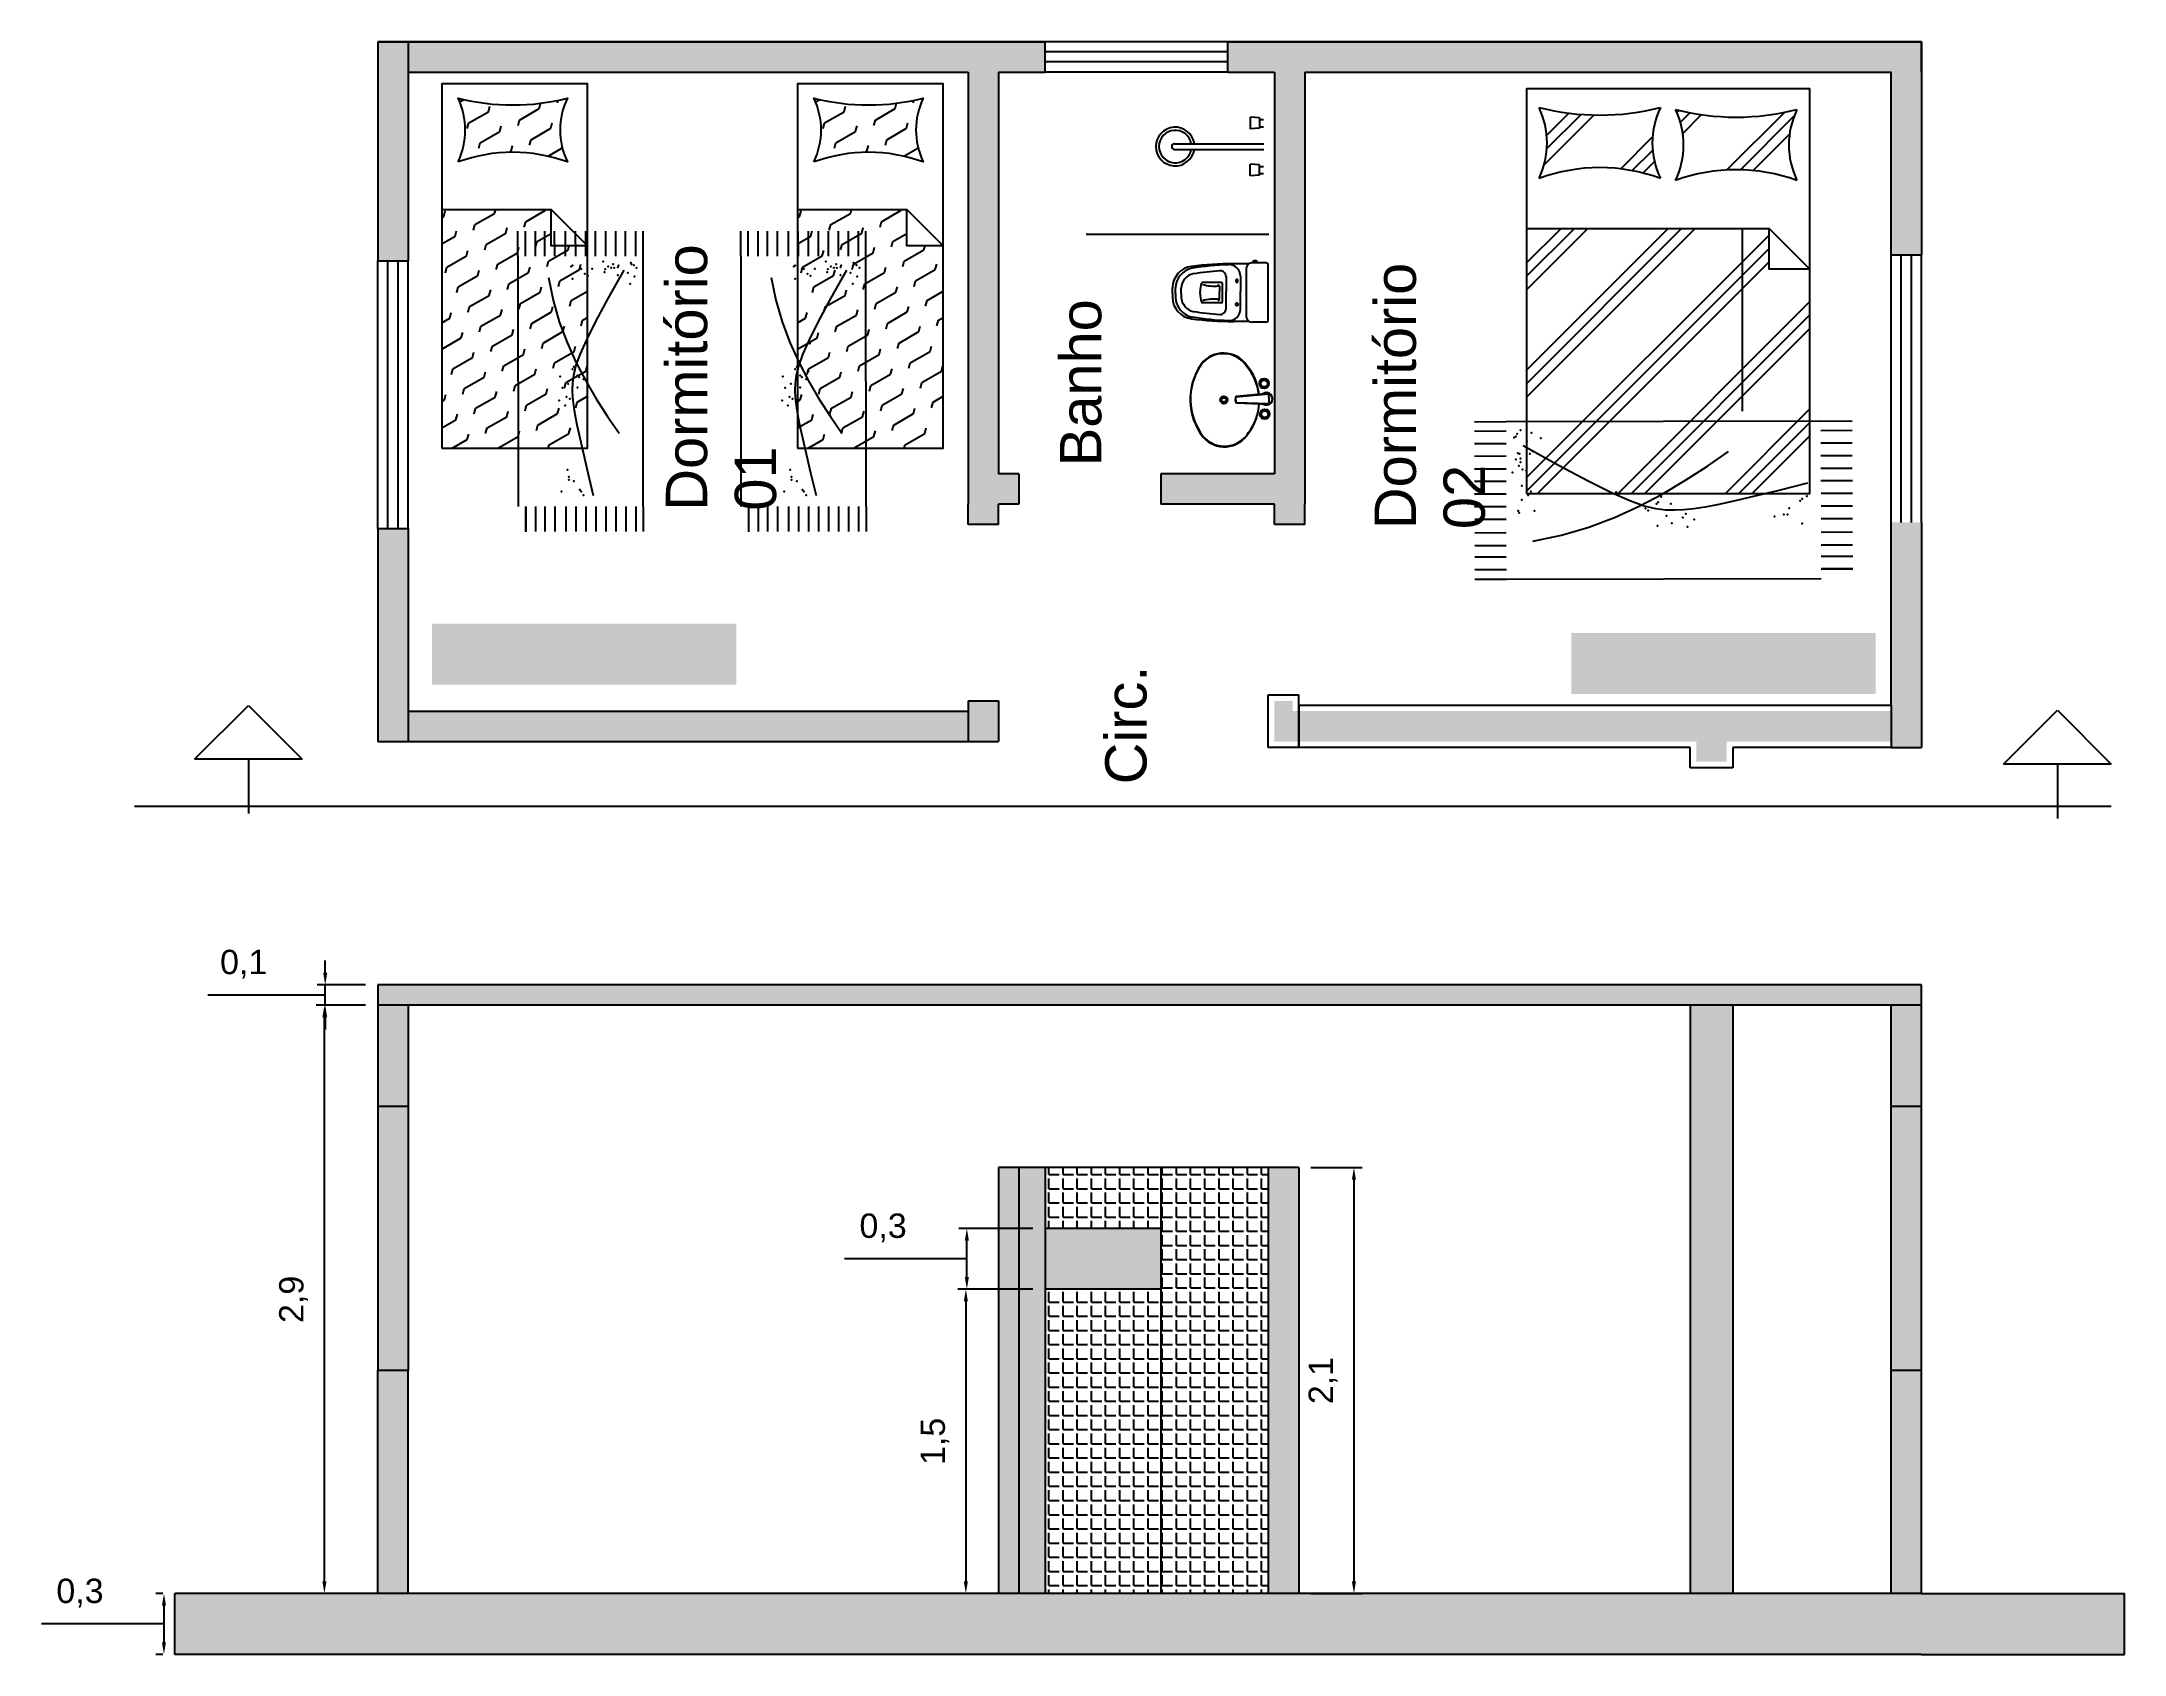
# Model space of a CAD drawing. Header units: millimetres. Extents: x 1389 to 2186, y 2011 to 2343.
# Drawn here: x 1489.96 to 1500.23, y 2327.34 to 2335.29 of the extents above; entities that cross this region are included whole.
import ezdxf

# ---------------------------------------------------------------- set-up
doc = ezdxf.new("R2010")
doc.units = ezdxf.units.MM
doc.linetypes.add('TRACEJADA', pattern=[19.05, 12.7, -6.35])
for name, color, linetype in [('cotas', 4, 'Continuous'), ('janelas', 253, 'Continuous'), ('moveis', 240, 'Continuous'), ('paredes', 250, 'Continuous'), ('Projeção', 2, 'Continuous')]:
    doc.layers.add(name, color=color, linetype=linetype)
doc.layers.add('linha corte', color=100, linetype='TRACEJADA', lineweight=25)
doc.layers.add('PDF_Text', color=7, linetype='Continuous', true_color=0x0044a3)
doc.styles.add('Annotative', font='arial.ttf')
doc.styles.get("Standard").update_dxf_attribs({"font": 'arial.ttf'})
doc.dimstyles.new('ISO-25', dxfattribs={"dimscale": 0.2, "dimtxt": 0.6, "dimasz": 0.3, "dimexe": 0.2, "dimexo": 0.3, "dimgap": 0.4, "dimtad": 1, "dimtoh": 1, "dimtxsty": 'Standard', "dimcen": -0.3, "dimadec": 0, "dimazin": 0, "dimtfac": 1, "dimtmove": 1, "dimatfit": 3, "dimfxl": 1, "dimarcsym": 0})

msp = doc.modelspace()

# ---------------------------------------------------------------- texts
at = {"layer": 'PDF_Text', "attachment_point": 1, "rotation": 90, "style": 'Annotative'}
for s, insert, char_height, width in [('Dormitório 01', (1493.041, 2332.98), 0.20384, 1.58429), ('Dormitório 02', (1496.535, 2332.889), 0.20384, 1.58429), ('Banho', (1494.984, 2333.199), 0.2038, 0.20384), ('Circ.', (1495.207, 2331.631), 0.2038, 0.20384)]:
    msp.add_mtext(s, dxfattribs=dict(at, insert=insert, char_height=char_height, width=width))

# ---------------------------------------------------------------- blocks, each defined once
blk = doc.blocks.new('*X19')
at = {"color": 0}
for p, q in [((3.451, 4.114), (3.462, 4.125)), ((2.795, 3.856), (3.041, 4.102)), ((2.808, 4.001), (2.918, 4.111)), ((2.809, 3.936), (2.978, 4.105)), ((3.468, 4.065), (3.516, 4.113)), ((3.48, 4.01), (3.573, 4.104)), ((3.699, 3.831), (3.983, 4.115)), ((3.766, 3.832), (4.03, 4.096)), ((3.174, 3.837), (3.331, 3.994)), ((3.231, 3.828), (3.332, 3.928)), ((3.828, 3.828), (4.007, 4.007)), ((3.285, 3.816), (3.341, 3.872))]:
    blk.add_line(p, q, dxfattribs=at)
blk = doc.blocks.new('*X18')
at = {"color": 0}
for p, q in [((2.707, 2.707), (3.541, 3.541)), ((2.707, 3.237), (3.011, 3.541)), ((2.707, 2.773), (3.475, 3.541)), ((2.707, 3.304), (2.945, 3.541)), ((2.707, 2.84), (3.409, 3.541)), ((2.707, 3.37), (2.879, 3.541)), ((2.707, 2.309), (3.907, 3.509)), ((2.707, 2.243), (3.907, 3.443)), ((2.762, 2.231), (3.907, 3.377)), ((3.159, 2.231), (4.107, 3.179)), ((3.226, 2.231), (4.107, 3.113)), ((3.292, 2.231), (4.107, 3.046)), ((3.69, 2.231), (4.107, 2.649)), ((3.756, 2.231), (4.107, 2.582)), ((3.822, 2.231), (4.107, 2.516))]:
    blk.add_line(p, q, dxfattribs=at)
blk = doc.blocks.new('*X21')
at = {"color": 0}
for p, q in [((3.406, 4.132), (3.429, 4.145)), ((3.664, 4.11), (3.665, 4.115)), ((3.842, 4.095), (3.85, 4.125)), ((3.943, 4.127), (3.946, 4.141)), ((3.447, 3.985), (3.455, 4.016)), ((3.455, 4.016), (3.563, 4.078)), ((3.563, 4.078), (3.571, 4.108)), ((3.726, 4.002), (3.734, 4.032)), ((3.734, 4.032), (3.842, 4.095)), ((3.905, 3.987), (3.913, 4.017)), ((3.51, 3.877), (3.518, 3.907)), ((3.518, 3.907), (3.626, 3.97)), ((3.626, 3.97), (3.634, 4)), ((3.688, 3.862), (3.696, 3.892)), ((3.789, 3.894), (3.797, 3.924)), ((3.797, 3.924), (3.905, 3.987)), ((3.679, 3.856), (3.688, 3.862)), ((3.891, 3.834), (3.967, 3.878)), ((3.967, 3.878), (3.968, 3.882)), ((3.307, 3.497), (3.318, 3.503)), ((3.318, 3.503), (3.326, 3.533)), ((3.418, 3.536), (3.42, 3.541)), ((3.481, 3.427), (3.489, 3.458)), ((3.489, 3.458), (3.597, 3.52)), ((3.597, 3.52), (3.603, 3.541)), ((3.659, 3.412), (3.667, 3.442)), ((3.76, 3.444), (3.768, 3.474)), ((3.768, 3.474), (3.876, 3.537)), ((3.876, 3.537), (3.877, 3.541)), ((3.307, 3.353), (3.38, 3.395)), ((3.38, 3.395), (3.388, 3.425)), ((3.443, 3.287), (3.451, 3.317)), ((3.543, 3.319), (3.551, 3.349)), ((3.551, 3.349), (3.659, 3.412)), ((3.722, 3.304), (3.73, 3.334)), ((3.822, 3.336), (3.83, 3.366)), ((3.83, 3.366), (3.907, 3.41)), ((3.893, 3.258), (4.001, 3.32)), ((4.001, 3.32), (4.007, 3.341)), ((3.327, 3.194), (3.335, 3.224)), ((3.335, 3.224), (3.443, 3.287)), ((3.505, 3.179), (3.513, 3.209)), ((3.606, 3.211), (3.614, 3.241)), ((3.614, 3.241), (3.722, 3.304)), ((3.784, 3.195), (3.792, 3.225)), ((3.885, 3.228), (3.893, 3.258)), ((3.955, 3.15), (4.063, 3.212)), ((4.063, 3.212), (4.071, 3.242)), ((3.389, 3.086), (3.397, 3.116)), ((3.397, 3.116), (3.505, 3.179)), ((3.568, 3.07), (3.576, 3.1)), ((3.668, 3.103), (3.676, 3.133)), ((3.676, 3.133), (3.784, 3.195)), ((3.739, 3.025), (3.847, 3.087)), ((3.847, 3.087), (3.855, 3.117)), ((3.947, 3.119), (3.955, 3.15)), ((4.018, 3.041), (4.107, 3.093)), ((3.351, 2.945), (3.359, 2.975)), ((3.452, 2.978), (3.46, 3.008)), ((3.46, 3.008), (3.568, 3.07)), ((3.63, 2.962), (3.638, 2.992)), ((3.731, 2.994), (3.739, 3.025)), ((3.801, 2.916), (3.909, 2.979)), ((3.909, 2.979), (3.917, 3.009)), ((4.01, 3.011), (4.018, 3.041)), ((3.307, 2.92), (3.351, 2.945)), ((3.414, 2.837), (3.422, 2.867)), ((3.514, 2.869), (3.522, 2.9)), ((3.522, 2.9), (3.63, 2.962)), ((3.693, 2.854), (3.701, 2.884)), ((3.793, 2.886), (3.801, 2.916)), ((3.864, 2.808), (3.972, 2.871)), ((3.972, 2.871), (3.98, 2.901)), ((4.072, 2.903), (4.08, 2.933)), ((4.08, 2.933), (4.107, 2.949)), ((3.307, 2.775), (3.414, 2.837)), ((3.476, 2.729), (3.484, 2.759)), ((3.577, 2.761), (3.585, 2.791)), ((3.585, 2.791), (3.693, 2.854)), ((3.647, 2.683), (3.755, 2.746)), ((3.755, 2.746), (3.763, 2.776)), ((3.856, 2.778), (3.864, 2.808)), ((3.926, 2.7), (4.034, 2.762)), ((4.034, 2.762), (4.042, 2.792)), ((3.36, 2.636), (3.368, 2.666)), ((3.368, 2.666), (3.476, 2.729)), ((3.539, 2.621), (3.547, 2.651)), ((3.639, 2.653), (3.647, 2.683)), ((3.71, 2.575), (3.818, 2.637)), ((3.818, 2.637), (3.826, 2.667)), ((3.918, 2.67), (3.926, 2.7)), ((3.989, 2.592), (4.097, 2.654)), ((4.097, 2.654), (4.105, 2.684)), ((3.322, 2.496), (3.33, 2.526)), ((3.423, 2.528), (3.431, 2.558)), ((3.431, 2.558), (3.539, 2.621)), ((3.601, 2.512), (3.609, 2.542)), ((3.702, 2.545), (3.71, 2.575)), ((3.772, 2.467), (3.88, 2.529)), ((3.88, 2.529), (3.888, 2.559)), ((3.981, 2.561), (3.989, 2.592)), ((4.051, 2.483), (4.107, 2.516)), ((3.307, 2.487), (3.322, 2.496)), ((3.385, 2.387), (3.393, 2.417)), ((3.485, 2.42), (3.493, 2.45)), ((3.493, 2.45), (3.601, 2.512)), ((3.556, 2.342), (3.664, 2.404)), ((3.664, 2.404), (3.672, 2.434)), ((3.764, 2.436), (3.772, 2.467)), ((3.835, 2.358), (3.943, 2.421)), ((3.943, 2.421), (3.951, 2.451)), ((4.043, 2.453), (4.051, 2.483)), ((3.307, 2.342), (3.385, 2.387)), ((3.447, 2.279), (3.455, 2.309)), ((3.548, 2.311), (3.556, 2.342)), ((3.618, 2.233), (3.726, 2.296)), ((3.726, 2.296), (3.734, 2.326)), ((3.827, 2.328), (3.835, 2.358)), ((3.897, 2.25), (4.005, 2.312)), ((4.005, 2.312), (4.013, 2.343)), ((4.106, 2.345), (4.107, 2.351)), ((3.365, 2.231), (3.447, 2.279)), ((3.618, 2.231), (3.618, 2.233)), ((3.892, 2.231), (3.897, 2.25)), ((4.075, 2.231), (4.076, 2.234))]:
    blk.add_line(p, q, dxfattribs=at)
blk = doc.blocks.new('*X22')
at = {"color": 0}
for p, q in [((3.406, 4.132), (3.429, 4.145)), ((3.664, 4.11), (3.665, 4.115)), ((3.842, 4.095), (3.85, 4.125)), ((3.943, 4.127), (3.946, 4.141)), ((3.447, 3.985), (3.455, 4.016)), ((3.455, 4.016), (3.563, 4.078)), ((3.563, 4.078), (3.571, 4.108)), ((3.726, 4.002), (3.734, 4.032)), ((3.734, 4.032), (3.842, 4.095)), ((3.905, 3.987), (3.913, 4.017)), ((3.51, 3.877), (3.518, 3.907)), ((3.518, 3.907), (3.626, 3.97)), ((3.626, 3.97), (3.634, 4)), ((3.688, 3.862), (3.696, 3.892)), ((3.789, 3.894), (3.797, 3.924)), ((3.797, 3.924), (3.905, 3.987)), ((3.679, 3.856), (3.688, 3.862)), ((3.891, 3.834), (3.967, 3.878)), ((3.967, 3.878), (3.968, 3.882)), ((3.307, 3.497), (3.318, 3.503)), ((3.318, 3.503), (3.326, 3.533)), ((3.418, 3.536), (3.42, 3.541)), ((3.481, 3.427), (3.489, 3.458)), ((3.489, 3.458), (3.597, 3.52)), ((3.597, 3.52), (3.603, 3.541)), ((3.659, 3.412), (3.667, 3.442)), ((3.76, 3.444), (3.768, 3.474)), ((3.768, 3.474), (3.876, 3.537)), ((3.876, 3.537), (3.877, 3.541)), ((3.307, 3.353), (3.38, 3.395)), ((3.38, 3.395), (3.388, 3.425)), ((3.443, 3.287), (3.451, 3.317)), ((3.543, 3.319), (3.551, 3.349)), ((3.551, 3.349), (3.659, 3.412)), ((3.722, 3.304), (3.73, 3.334)), ((3.822, 3.336), (3.83, 3.366)), ((3.83, 3.366), (3.907, 3.41)), ((3.893, 3.258), (4.001, 3.32)), ((4.001, 3.32), (4.007, 3.341)), ((3.327, 3.194), (3.335, 3.224)), ((3.335, 3.224), (3.443, 3.287)), ((3.505, 3.179), (3.513, 3.209)), ((3.606, 3.211), (3.614, 3.241)), ((3.614, 3.241), (3.722, 3.304)), ((3.784, 3.195), (3.792, 3.225)), ((3.885, 3.228), (3.893, 3.258)), ((3.955, 3.15), (4.063, 3.212)), ((4.063, 3.212), (4.071, 3.242)), ((3.389, 3.086), (3.397, 3.116)), ((3.397, 3.116), (3.505, 3.179)), ((3.568, 3.07), (3.576, 3.1)), ((3.668, 3.103), (3.676, 3.133)), ((3.676, 3.133), (3.784, 3.195)), ((3.739, 3.025), (3.847, 3.087)), ((3.847, 3.087), (3.855, 3.117)), ((3.947, 3.119), (3.955, 3.15)), ((4.018, 3.041), (4.107, 3.093)), ((3.351, 2.945), (3.359, 2.975)), ((3.452, 2.978), (3.46, 3.008)), ((3.46, 3.008), (3.568, 3.07)), ((3.63, 2.962), (3.638, 2.992)), ((3.731, 2.994), (3.739, 3.025)), ((3.801, 2.916), (3.909, 2.979)), ((3.909, 2.979), (3.917, 3.009)), ((4.01, 3.011), (4.018, 3.041)), ((3.307, 2.92), (3.351, 2.945)), ((3.414, 2.837), (3.422, 2.867)), ((3.514, 2.869), (3.522, 2.9)), ((3.522, 2.9), (3.63, 2.962)), ((3.693, 2.854), (3.701, 2.884)), ((3.793, 2.886), (3.801, 2.916)), ((3.864, 2.808), (3.972, 2.871)), ((3.972, 2.871), (3.98, 2.901)), ((4.072, 2.903), (4.08, 2.933)), ((4.08, 2.933), (4.107, 2.949)), ((3.307, 2.775), (3.414, 2.837)), ((3.476, 2.729), (3.484, 2.759)), ((3.577, 2.761), (3.585, 2.791)), ((3.585, 2.791), (3.693, 2.854)), ((3.647, 2.683), (3.755, 2.746)), ((3.755, 2.746), (3.763, 2.776)), ((3.856, 2.778), (3.864, 2.808)), ((3.926, 2.7), (4.034, 2.762)), ((4.034, 2.762), (4.042, 2.792)), ((3.36, 2.636), (3.368, 2.666)), ((3.368, 2.666), (3.476, 2.729)), ((3.539, 2.621), (3.547, 2.651)), ((3.639, 2.653), (3.647, 2.683)), ((3.71, 2.575), (3.818, 2.637)), ((3.818, 2.637), (3.826, 2.667)), ((3.918, 2.67), (3.926, 2.7)), ((3.989, 2.592), (4.097, 2.654)), ((4.097, 2.654), (4.105, 2.684)), ((3.322, 2.496), (3.33, 2.526)), ((3.423, 2.528), (3.431, 2.558)), ((3.431, 2.558), (3.539, 2.621)), ((3.601, 2.512), (3.609, 2.542)), ((3.702, 2.545), (3.71, 2.575)), ((3.772, 2.467), (3.88, 2.529)), ((3.88, 2.529), (3.888, 2.559)), ((3.981, 2.561), (3.989, 2.592)), ((4.051, 2.483), (4.107, 2.516)), ((3.307, 2.487), (3.322, 2.496)), ((3.385, 2.387), (3.393, 2.417)), ((3.485, 2.42), (3.493, 2.45)), ((3.493, 2.45), (3.601, 2.512)), ((3.556, 2.342), (3.664, 2.404)), ((3.664, 2.404), (3.672, 2.434)), ((3.764, 2.436), (3.772, 2.467)), ((3.835, 2.358), (3.943, 2.421)), ((3.943, 2.421), (3.951, 2.451)), ((4.043, 2.453), (4.051, 2.483)), ((3.307, 2.342), (3.385, 2.387)), ((3.447, 2.279), (3.455, 2.309)), ((3.548, 2.311), (3.556, 2.342)), ((3.618, 2.233), (3.726, 2.296)), ((3.726, 2.296), (3.734, 2.326)), ((3.827, 2.328), (3.835, 2.358)), ((3.897, 2.25), (4.005, 2.312)), ((4.005, 2.312), (4.013, 2.343)), ((4.106, 2.345), (4.107, 2.351)), ((3.365, 2.231), (3.447, 2.279)), ((3.618, 2.231), (3.618, 2.233)), ((3.892, 2.231), (3.897, 2.25)), ((4.075, 2.231), (4.076, 2.234))]:
    blk.add_line(p, q, dxfattribs=at)
blk = doc.blocks.new('tapete')
at = {"layer": 'moveis'}
for p, q in [((2190.312, 2010.286), (2189.078, 2010.285)), ((2190.312, 2010.286), (2190.436, 2010.286)), ((2189.077, 2010.247), (2188.954, 2010.247)), ((2189.078, 2010.248), (2188.955, 2010.248)), ((2189.078, 2010.199), (2188.955, 2010.199)), ((2189.078, 2010.153), (2188.955, 2010.153)), ((2190.312, 2010.249), (2190.436, 2010.249)), ((2190.312, 2010.199), (2190.436, 2010.199)), ((2190.312, 2010.154), (2190.436, 2010.154)), ((2189.078, 2010.104), (2188.955, 2010.104)), ((2189.078, 2010.05), (2188.955, 2010.05)), ((2190.312, 2010.104), (2190.436, 2010.105)), ((2190.312, 2010.051), (2190.436, 2010.051)), ((2189.078, 2010.001), (2188.955, 2010.001)), ((2189.078, 2009.952), (2188.955, 2009.952)), ((2190.312, 2010.001), (2190.436, 2010.002)), ((2190.312, 2009.952), (2190.436, 2009.952)), ((2189.078, 2009.902), (2188.955, 2009.902)), ((2189.078, 2009.853), (2188.955, 2009.853)), ((2190.312, 2009.903), (2190.436, 2009.903)), ((2190.312, 2009.853), (2190.436, 2009.853)), ((2189.078, 2009.804), (2188.955, 2009.804)), ((2189.078, 2009.754), (2188.955, 2009.754)), ((2190.312, 2009.804), (2190.436, 2009.804)), ((2190.312, 2009.755), (2190.436, 2009.755)), ((2189.078, 2009.705), (2188.955, 2009.705)), ((2189.078, 2009.668), (2188.955, 2009.668)), ((2189.078, 2009.668), (2190.312, 2009.669)), ((2190.312, 2009.705), (2190.436, 2009.705)), ((2190.312, 2009.669), (2190.436, 2009.669))]:
    blk.add_line(p, q, dxfattribs=at)
for points in [[(2190.208, 2010.136), (2190.096, 2010.113), (2189.989, 2010.082), (2189.887, 2010.044), (2189.79, 2010), (2189.698, 2009.952), (2189.609, 2009.9), (2189.523, 2009.844), (2189.44, 2009.787)], [(2189.131, 2009.913), (2189.243, 2009.94), (2189.337, 2009.962), (2189.415, 2009.98), (2189.479, 2009.994), (2189.532, 2010.004), (2189.577, 2010.011), (2189.616, 2010.015), (2189.652, 2010.017), (2189.687, 2010.016), (2189.726, 2010.011), (2189.771, 2010), (2189.828, 2009.979), (2189.9, 2009.947), (2189.991, 2009.902), (2190.104, 2009.841), (2190.244, 2009.762)]]:
    blk.add_lwpolyline(points, dxfattribs=at)
for p in [(2189.153, 2010.071), (2189.576, 2010.053), (2189.601, 2010.082), (2189.663, 2010.067), (2189.72, 2010.078), (2189.135, 2009.963), (2189.153, 2009.974), (2189.16, 2009.981), (2189.203, 2010.01), (2189.21, 2010.035), (2189.224, 2010.035), (2189.26, 2010.042), (2189.609, 2010.031), (2189.619, 2010.046), (2189.666, 2009.992), (2189.684, 2010.039), (2189.706, 2009.963), (2189.716, 2009.985), (2189.724, 2009.992), (2189.745, 2009.952), (2189.756, 2010.017), (2189.767, 2010.01), (2189.882, 2009.945), (2190.201, 2010.017), (2190.226, 2009.956), (2190.251, 2009.974), (2190.262, 2010.024), (2190.266, 2010.017), (2190.216, 2009.942), (2190.234, 2009.859), (2190.248, 2009.856), (2190.251, 2009.92), (2190.287, 2009.866), (2190.208, 2009.784), (2190.219, 2009.794), (2190.23, 2009.744), (2190.255, 2009.827), (2190.255, 2009.812), (2190.259, 2009.794), (2190.262, 2009.841), (2190.266, 2009.791), (2190.273, 2009.816), (2190.176, 2009.733), (2190.212, 2009.712), (2190.255, 2009.701), (2190.269, 2009.715), (2190.273, 2009.726), (2190.28, 2009.73), (2190.28, 2009.73)]:
    blk.add_point(p, dxfattribs=at)
blk = doc.blocks.new('tapete1')
at = {"layer": 'moveis'}
for p, q in [((2190.521, 2005.854), (2190.521, 2006.01)), ((2190.568, 2005.854), (2190.568, 2006.01)), ((2190.63, 2005.855), (2190.63, 2006.01)), ((2190.687, 2005.855), (2190.687, 2006.01)), ((2190.75, 2005.855), (2190.749, 2006.01)), ((2190.817, 2005.855), (2190.817, 2006.01)), ((2190.879, 2005.855), (2190.879, 2006.011)), ((2190.941, 2005.856), (2190.941, 2006.011)), ((2191.003, 2005.856), (2191.003, 2006.011)), ((2191.065, 2005.856), (2191.065, 2006.011)), ((2191.128, 2005.856), (2191.127, 2006.011)), ((2191.19, 2005.856), (2191.189, 2006.012)), ((2191.252, 2005.856), (2191.251, 2006.012)), ((2191.298, 2005.857), (2191.297, 2006.012)), ((2190.522, 2005.854), (2190.526, 2004.302)), ((2191.302, 2004.304), (2191.298, 2005.857)), ((2190.71, 2005.724), (2190.74, 2005.582)), ((2190.74, 2005.582), (2190.779, 2005.448)), ((2190.779, 2005.448), (2190.827, 2005.321)), ((2190.827, 2005.321), (2190.882, 2005.199)), ((2190.882, 2005.199), (2190.943, 2005.083)), ((2190.943, 2005.083), (2191.01, 2004.971)), ((2191.01, 2004.971), (2191.079, 2004.863)), ((2191.079, 2004.863), (2191.152, 2004.759)), ((2190.573, 2004.302), (2190.573, 2004.147)), ((2190.575, 2004.301), (2190.575, 2004.146)), ((2190.635, 2004.303), (2190.635, 2004.147)), ((2190.692, 2004.303), (2190.692, 2004.148)), ((2190.754, 2004.303), (2190.755, 2004.148)), ((2190.822, 2004.303), (2190.822, 2004.148)), ((2190.884, 2004.303), (2190.884, 2004.148)), ((2190.946, 2004.303), (2190.946, 2004.148)), ((2191.008, 2004.304), (2191.008, 2004.148)), ((2191.07, 2004.304), (2191.07, 2004.149)), ((2191.132, 2004.304), (2191.132, 2004.149)), ((2191.194, 2004.304), (2191.195, 2004.149)), ((2191.256, 2004.304), (2191.257, 2004.149)), ((2191.302, 2004.304), (2191.303, 2004.149))]:
    blk.add_line(p, q, dxfattribs=at)
blk.add_lwpolyline([(2190.995, 2004.37), (2190.96, 2004.511), (2190.932, 2004.629), (2190.909, 2004.727), (2190.891, 2004.807), (2190.878, 2004.874), (2190.869, 2004.93), (2190.864, 2004.979), (2190.862, 2005.024), (2190.862, 2005.069), (2190.869, 2005.117), (2190.883, 2005.175), (2190.909, 2005.246), (2190.948, 2005.337), (2191.005, 2005.451), (2191.081, 2005.594), (2191.18, 2005.771)], dxfattribs=at)
for p in [(2190.85, 2005.792), (2190.859, 2005.797), (2190.914, 2005.779), (2190.936, 2005.747), (2190.982, 2005.779), (2191.049, 2005.824), (2191.058, 2005.757), (2191.063, 2005.775), (2191.081, 2005.793), (2191.099, 2005.784), (2191.113, 2005.807), (2191.117, 2005.784), (2191.14, 2005.789), (2191.14, 2005.739), (2191.144, 2005.798), (2191.203, 2005.753), (2191.221, 2005.816), (2191.221, 2005.816), (2191.226, 2005.807), (2191.239, 2005.802), (2191.257, 2005.784), (2190.86, 2005.716), (2190.955, 2005.734), (2191.153, 2005.725), (2191.217, 2005.685), (2191.244, 2005.73), (2190.951, 2005.314), (2190.861, 2005.155), (2190.87, 2005.169), (2190.943, 2005.142), (2190.785, 2005.11), (2190.798, 2005.038), (2190.834, 2005.065), (2190.893, 2005.115), (2190.893, 2005.043), (2190.902, 2005.106), (2190.929, 2005.092), (2190.78, 2004.961), (2190.817, 2004.929), (2190.826, 2004.984), (2190.844, 2004.97), (2190.831, 2004.532), (2190.841, 2004.487), (2190.841, 2004.469), (2190.872, 2004.46), (2190.909, 2004.406), (2190.796, 2004.396), (2190.918, 2004.397), (2190.931, 2004.374)]:
    blk.add_point(p, dxfattribs=at)
blk = doc.blocks.new('*D46')
at = {"layer": 'cotas', "color": 0, "lineweight": -2, "transparency": 16777216}
for p, q in [((1491.561, 2330.542), (1491.318, 2330.542)), ((1491.358, 2327.702), (1491.358, 2330.482)), ((1491.561, 2327.642), (1491.318, 2327.642))]:
    blk.add_line(p, q, dxfattribs=at)
at = {"layer": 'cotas', "color": 0, "transparency": 16777216}
for points in [[(1491.348, 2330.482), (1491.368, 2330.482), (1491.358, 2330.542)], [(1491.348, 2327.702), (1491.368, 2327.702), (1491.358, 2327.642)]]:
    blk.add_solid(points, dxfattribs=at)
at = {"layer": 'Defpoints', "color": 0, "transparency": 16777216}
for p in [(1491.358, 2330.542), (1491.621, 2330.542), (1491.621, 2327.642)]:
    blk.add_point(p, dxfattribs=at)
at = {"layer": 'cotas', "color": 0, "transparency": 16777216, "insert": (1491.206, 2329.092), "char_height": 0.12, "attachment_point": 5, "rotation": 90}
blk.add_mtext('2,9', dxfattribs=at)
blk = doc.blocks.new('*D48')
at = {"layer": 'cotas', "color": 0, "lineweight": -2, "transparency": 16777216}
for p, q in [((1496.221, 2329.742), (1496.473, 2329.742)), ((1496.433, 2329.682), (1496.433, 2327.702)), ((1496.221, 2327.642), (1496.473, 2327.642))]:
    blk.add_line(p, q, dxfattribs=at)
at = {"layer": 'cotas', "color": 0, "transparency": 16777216}
for points in [[(1496.423, 2329.682), (1496.443, 2329.682), (1496.433, 2329.742)], [(1496.423, 2327.702), (1496.443, 2327.702), (1496.433, 2327.642)]]:
    blk.add_solid(points, dxfattribs=at)
at = {"layer": 'Defpoints', "color": 0, "transparency": 16777216}
for p in [(1496.161, 2329.742), (1496.161, 2327.642), (1496.433, 2327.642)]:
    blk.add_point(p, dxfattribs=at)
at = {"layer": 'cotas', "color": 0, "transparency": 16777216, "insert": (1496.281, 2328.692), "char_height": 0.12, "attachment_point": 5, "rotation": 90}
blk.add_mtext('2,1', dxfattribs=at)
blk = doc.blocks.new('*D49')
at = {"layer": 'cotas', "color": 0, "lineweight": -2, "transparency": 16777216}
for p, q in [((1494.851, 2329.442), (1494.485, 2329.442)), ((1494.525, 2329.202), (1494.525, 2329.382)), ((1494.301, 2329.292), (1493.922, 2329.292)), ((1494.525, 2329.292), (1494.301, 2329.292)), ((1494.851, 2329.142), (1494.485, 2329.142))]:
    blk.add_line(p, q, dxfattribs=at)
at = {"layer": 'cotas', "color": 0, "transparency": 16777216}
for points in [[(1494.515, 2329.382), (1494.535, 2329.382), (1494.525, 2329.442)], [(1494.515, 2329.202), (1494.535, 2329.202), (1494.525, 2329.142)]]:
    blk.add_solid(points, dxfattribs=at)
at = {"layer": 'Defpoints', "color": 0, "transparency": 16777216}
for p in [(1494.525, 2329.442), (1494.911, 2329.442), (1494.911, 2329.142)]:
    blk.add_point(p, dxfattribs=at)
at = {"layer": 'cotas', "color": 0, "transparency": 16777216, "insert": (1494.112, 2329.444), "char_height": 0.12, "attachment_point": 5}
blk.add_mtext('0,3', dxfattribs=at)
blk = doc.blocks.new('*D50')
at = {"layer": 'cotas', "color": 0, "lineweight": -2, "transparency": 16777216}
for p, q in [((1494.851, 2329.142), (1494.48, 2329.142)), ((1494.52, 2329.082), (1494.52, 2327.702)), ((1494.851, 2327.642), (1494.48, 2327.642))]:
    blk.add_line(p, q, dxfattribs=at)
at = {"layer": 'cotas', "color": 0, "transparency": 16777216}
for points in [[(1494.51, 2329.082), (1494.53, 2329.082), (1494.52, 2329.142)], [(1494.51, 2327.702), (1494.53, 2327.702), (1494.52, 2327.642)]]:
    blk.add_solid(points, dxfattribs=at)
at = {"layer": 'Defpoints', "color": 0, "transparency": 16777216}
for p in [(1494.911, 2329.142), (1494.52, 2327.642), (1494.911, 2327.642)]:
    blk.add_point(p, dxfattribs=at)
at = {"layer": 'cotas', "color": 0, "transparency": 16777216, "insert": (1494.368, 2328.392), "char_height": 0.12, "attachment_point": 5, "rotation": 90}
blk.add_mtext('1,5', dxfattribs=at)
blk = doc.blocks.new('*D51')
at = {"layer": 'cotas', "color": 0, "lineweight": -2, "transparency": 16777216}
for p, q in [((1491.362, 2330.702), (1491.362, 2330.762)), ((1491.138, 2330.592), (1490.783, 2330.592)), ((1491.362, 2330.592), (1491.138, 2330.592)), ((1491.561, 2330.642), (1491.322, 2330.642)), ((1491.362, 2330.542), (1491.362, 2330.642)), ((1491.362, 2330.542), (1491.362, 2330.642)), ((1491.561, 2330.542), (1491.322, 2330.542)), ((1491.362, 2330.482), (1491.362, 2330.422))]:
    blk.add_line(p, q, dxfattribs=at)
at = {"layer": 'cotas', "color": 0, "transparency": 16777216}
for points in [[(1491.352, 2330.702), (1491.372, 2330.702), (1491.362, 2330.642)], [(1491.352, 2330.482), (1491.372, 2330.482), (1491.362, 2330.542)]]:
    blk.add_solid(points, dxfattribs=at)
at = {"layer": 'Defpoints', "color": 0, "transparency": 16777216}
for p in [(1491.362, 2330.642), (1491.621, 2330.642), (1491.621, 2330.542)]:
    blk.add_point(p, dxfattribs=at)
at = {"layer": 'cotas', "color": 0, "transparency": 16777216, "insert": (1490.96, 2330.744), "char_height": 0.12, "attachment_point": 5}
blk.add_mtext('0,1', dxfattribs=at)
blk = doc.blocks.new('*D53')
at = {"layer": 'cotas', "color": 0, "lineweight": -2, "transparency": 16777216}
for p, q in [((1490.561, 2327.642), (1490.527, 2327.642)), ((1490.567, 2327.582), (1490.567, 2327.402)), ((1490.343, 2327.492), (1489.964, 2327.492)), ((1490.567, 2327.492), (1490.343, 2327.492)), ((1490.561, 2327.342), (1490.527, 2327.342))]:
    blk.add_line(p, q, dxfattribs=at)
at = {"layer": 'cotas', "color": 0, "transparency": 16777216}
for points in [[(1490.557, 2327.582), (1490.577, 2327.582), (1490.567, 2327.642)], [(1490.557, 2327.402), (1490.577, 2327.402), (1490.567, 2327.342)]]:
    blk.add_solid(points, dxfattribs=at)
at = {"layer": 'Defpoints', "color": 0, "transparency": 16777216}
for p in [(1490.621, 2327.642), (1490.567, 2327.342), (1490.621, 2327.342)]:
    blk.add_point(p, dxfattribs=at)
at = {"layer": 'cotas', "color": 0, "transparency": 16777216, "insert": (1490.153, 2327.644), "char_height": 0.12, "attachment_point": 5}
blk.add_mtext('0,3', dxfattribs=at)

# ---------------------------------------------------------------- dimensions: what is measured, and where the dimension line sits
at = {"layer": 'cotas'}
for base, p1, p2, picture, middle in [((1491.362, 2330.642), (1491.621, 2330.542), (1491.621, 2330.642), '*D51', (1491.058, 2330.744)), ((1491.358, 2330.542), (1491.621, 2327.642), (1491.621, 2330.542), '*D46', (1491.206, 2329.092)), ((1496.433, 2327.642), (1496.161, 2329.742), (1496.161, 2327.642), '*D48', (1496.281, 2328.692)), ((1494.525, 2329.442), (1494.911, 2329.142), (1494.911, 2329.442), '*D49', (1494.221, 2329.444)), ((1494.52, 2327.642), (1494.911, 2329.142), (1494.911, 2327.642), '*D50', (1494.368, 2328.392)), ((1490.567, 2327.342), (1490.621, 2327.642), (1490.621, 2327.342), '*D53', (1490.263, 2327.644))]:
    dim = msp.add_linear_dim(base=base, p1=p1, p2=p2, angle=90, dimstyle='ISO-25', dxfattribs=at)
    dim.commit()
    dim.dimension.update_dxf_attribs({"geometry": picture, "text_midpoint": middle})

# ---------------------------------------------------------------- hatches: boundary and pattern name
at = {"true_color": 0x000000}
h = msp.add_hatch(color=18, dxfattribs=at)
h.dxf.hatch_style = 1
h.paths.add_polyline_path([(1495.811, 2335.292), (1495.811, 2335.142), (1499.231, 2335.142), (1499.231, 2335.292)])
h.paths.add_polyline_path([(1494.911, 2335.142), (1494.911, 2335.292), (1491.621, 2335.292), (1491.621, 2335.142)])
h = msp.add_hatch(color=18, dxfattribs=at)
h.dxf.hatch_style = 1
h.paths.add_polyline_path([(1491.621, 2334.212), (1491.771, 2334.212), (1491.771, 2335.142), (1491.621, 2335.142)])
h = msp.add_hatch(color=18, dxfattribs=at)
h.dxf.hatch_style = 1
h.paths.add_polyline_path([(1494.531, 2335.142), (1494.531, 2333.012), (1494.681, 2333.012), (1494.681, 2335.142)])
h = msp.add_hatch(color=18, dxfattribs=at)
h.dxf.hatch_style = 1
h.paths.add_polyline_path([(1496.041, 2335.142), (1496.041, 2333.012), (1496.191, 2333.012), (1496.191, 2335.142)])
h = msp.add_hatch(color=18, dxfattribs=at)
h.dxf.hatch_style = 1
h.paths.add_polyline_path([(1499.081, 2334.242), (1499.231, 2334.242), (1499.231, 2335.142), (1499.081, 2335.142)])
h.paths.add_polyline_path([(1499.081, 2331.812), (1499.231, 2331.812), (1499.231, 2332.922), (1499.081, 2332.922)])
h = msp.add_hatch(color=18, dxfattribs=at)
h.dxf.hatch_style = 1
h.paths.add_polyline_path([(1494.531, 2332.042), (1494.531, 2331.992), (1494.681, 2331.992), (1494.681, 2332.042)])
h = msp.add_hatch(color=18, dxfattribs=at)
h.dxf.hatch_style = 1
h.paths.add_polyline_path([(1496.041, 2331.842), (1496.131, 2331.842), (1496.131, 2332.042), (1496.041, 2332.042)])
h = msp.add_hatch(color=18, dxfattribs=at)
h.dxf.hatch_style = 1
h.paths.add_polyline_path([(1491.771, 2331.992), (1491.771, 2331.842), (1494.021, 2331.842), (1494.681, 2331.842), (1494.681, 2331.992)])
h = msp.add_hatch(color=8)
h.dxf.hatch_style = 1
h.paths.add_polyline_path([(1491.771, 2330.042), (1491.621, 2330.042), (1491.621, 2328.742), (1491.771, 2328.742)])
h.paths.add_polyline_path([(1491.771, 2330.542), (1491.621, 2330.542), (1491.621, 2330.062), (1491.621, 2330.042), (1491.771, 2330.042), (1491.771, 2330.062)])
h.paths.add_polyline_path([(1491.771, 2328.742), (1491.621, 2328.742), (1491.621, 2327.642), (1491.771, 2327.642)])
h.paths.add_polyline_path([(1494.781, 2329.742), (1494.681, 2329.742), (1494.681, 2327.642), (1494.781, 2327.642)])
h.paths.add_polyline_path([(1494.911, 2329.742), (1494.781, 2329.742), (1494.781, 2327.642), (1494.911, 2327.642)])
h.paths.add_polyline_path([(1496.161, 2329.742), (1496.011, 2329.742), (1496.011, 2327.642), (1496.161, 2327.642)])
h.paths.add_polyline_path([(1498.301, 2330.542), (1498.091, 2330.542), (1498.091, 2328.842), (1498.091, 2327.642), (1498.301, 2327.642), (1498.301, 2328.842)])
h.paths.add_polyline_path([(1499.231, 2330.042), (1499.081, 2330.042), (1499.081, 2328.742), (1499.231, 2328.742)])
h.paths.add_polyline_path([(1499.231, 2330.542), (1499.081, 2330.542), (1499.081, 2330.062), (1499.081, 2330.042), (1499.231, 2330.042), (1499.231, 2330.062)])
h.paths.add_polyline_path([(1499.231, 2328.742), (1499.081, 2328.742), (1499.081, 2327.642), (1499.231, 2327.642)])
h.paths.add_polyline_path([(1499.231, 2330.642), (1491.621, 2330.642), (1491.621, 2330.542), (1491.771, 2330.542), (1499.231, 2330.542)])
h = msp.add_hatch()
h.set_pattern_fill('ANGLE', color=5, scale=0.01)
h.set_pattern_definition([(0, (0, 0), (0, 0.06985), [0.0508, -0.01905]), (90, (0, 0), (-0.06985, 4e-18), [0.0508, -0.01905])])
h.paths.add_polyline_path([(1495.481, 2329.142), (1494.911, 2329.142), (1494.911, 2327.642), (1495.481, 2327.642)])
h.paths.add_polyline_path([(1495.481, 2329.742), (1494.911, 2329.742), (1494.911, 2329.442), (1495.481, 2329.442)])
h.paths.add_polyline_path([(1496.011, 2329.742), (1495.481, 2329.742), (1495.481, 2329.442), (1495.481, 2327.642), (1496.011, 2327.642)])
at = {"true_color": 0x636466}
h = msp.add_hatch(color=251, dxfattribs=at)
h.dxf.hatch_style = 1
h.paths.add_polyline_path([(1495.481, 2329.442), (1494.911, 2329.442), (1494.911, 2329.142), (1495.481, 2329.142)])
h = msp.add_hatch(color=30)
h.dxf.hatch_style = 1
h.paths.add_polyline_path([(1500.231, 2327.642), (1499.231, 2327.642), (1491.621, 2327.642), (1490.621, 2327.642), (1490.621, 2327.342), (1491.621, 2327.342), (1499.231, 2327.342), (1499.731, 2327.342), (1500.231, 2327.342)])
at = {"layer": 'moveis'}
h = msp.add_hatch(dxfattribs=at)
h.set_pattern_fill('ANGLE', color=256, angle=90)
h.set_pattern_definition([(90, (3503.039, 146.6845), (-6.985, -1e-11), [5.08, -1.905]), (180, (3503.039, 146.6845), (1e-11, -6.985), [5.08, -1.905])])
h.paths.add_polyline_path([(1497.283, 2334.371), (1497.283, 2333.468), (1498.68, 2333.472), (1498.68, 2334.171), (1498.48, 2334.171), (1498.48, 2334.371)])
at = {"layer": 'moveis', "true_color": 0x000000}
h = msp.add_hatch(color=18, dxfattribs=at)
h.dxf.hatch_style = 1
h.paths.add_polyline_path([(1494.681, 2333.162), (1494.681, 2333.012), (1494.781, 2333.012), (1494.781, 2333.162)])
h.paths.add_polyline_path([(1495.481, 2333.162), (1495.481, 2333.012), (1496.041, 2333.012), (1496.041, 2333.162)])
h = msp.add_hatch(color=18, dxfattribs=at)
h.dxf.hatch_style = 1
h.paths.add_polyline_path([(1494.531, 2333.012), (1494.531, 2332.912), (1494.681, 2332.912), (1494.681, 2333.012)])
h = msp.add_hatch(color=18, dxfattribs=at)
h.dxf.hatch_style = 1
h.paths.add_polyline_path([(1496.041, 2333.012), (1496.041, 2332.912), (1496.191, 2332.912), (1496.191, 2333.012)])
at = {"layer": 'moveis', "true_color": 0x991b1e}
h = msp.add_hatch(color=244, dxfattribs=at)
h.dxf.hatch_style = 1
h.paths.add_polyline_path([(1491.889, 2332.423), (1491.889, 2332.123), (1493.389, 2332.123), (1493.389, 2332.423)])
h = msp.add_hatch(color=244, dxfattribs=at)
h.dxf.hatch_style = 1
h.paths.add_polyline_path([(1497.505, 2332.377), (1497.505, 2332.077), (1499.005, 2332.077), (1499.005, 2332.377)])
at = {"layer": 'paredes', "true_color": 0x000000}
h = msp.add_hatch(color=18, dxfattribs=at)
h.dxf.hatch_style = 1
h.paths.add_polyline_path([(1491.621, 2332.892), (1491.621, 2331.842), (1491.771, 2331.842), (1491.771, 2332.892)])
at = {"layer": 'paredes'}
h = msp.add_hatch(color=256, dxfattribs=at)
h.dxf.hatch_style = 1
h.paths.add_polyline_path([(1496.041, 2331.992), (1496.041, 2331.842), (1498.121, 2331.842), (1498.121, 2331.742), (1498.271, 2331.742), (1498.271, 2331.842), (1499.081, 2331.842), (1499.081, 2331.992)])

# ---------------------------------------------------------------- linework, layer by layer
for p, q in [((1491.621, 2335.292), (1491.621, 2334.212)), ((1491.621, 2335.292), (1494.911, 2335.292)), ((1491.621, 2335.292), (1491.621, 2335.142)), ((1491.771, 2335.292), (1491.771, 2334.212)), ((1495.811, 2335.292), (1499.231, 2335.292)), ((1499.231, 2335.292), (1499.231, 2334.242)), ((1491.771, 2335.142), (1494.531, 2335.142)), ((1494.531, 2335.142), (1494.531, 2333.012)), ((1494.681, 2335.142), (1494.681, 2333.162)), ((1494.681, 2335.142), (1494.911, 2335.142)), ((1495.811, 2335.142), (1496.041, 2335.142)), ((1496.041, 2335.142), (1496.041, 2333.162)), ((1496.191, 2335.142), (1496.191, 2333.012)), ((1496.191, 2335.142), (1499.081, 2335.142)), ((1499.081, 2334.242), (1499.081, 2335.142)), ((1499.081, 2334.242), (1499.231, 2334.242)), ((1494.781, 2333.162), (1494.681, 2333.162)), ((1494.781, 2333.162), (1494.781, 2333.012)), ((1495.481, 2333.162), (1495.481, 2333.012)), ((1496.041, 2333.162), (1495.481, 2333.162)), ((1494.531, 2332.912), (1494.531, 2333.012)), ((1494.781, 2333.012), (1494.681, 2333.012)), ((1494.681, 2332.912), (1494.681, 2333.012)), ((1496.041, 2333.012), (1495.481, 2333.012)), ((1491.621, 2332.892), (1491.621, 2331.842)), ((1491.771, 2332.892), (1491.771, 2331.992)), ((1494.681, 2332.912), (1494.531, 2332.912)), ((1496.191, 2332.912), (1496.041, 2332.912)), ((1499.081, 2332.022), (1499.081, 2332.922)), ((1499.231, 2332.922), (1499.231, 2331.812)), ((1494.531, 2332.042), (1494.531, 2331.992)), ((1494.531, 2332.042), (1494.681, 2332.042)), ((1494.681, 2332.042), (1494.681, 2331.842)), ((1496.011, 2331.812), (1496.011, 2332.072)), ((1496.011, 2332.072), (1496.161, 2332.072)), ((1496.161, 2332.022), (1496.161, 2332.072)), ((1496.161, 2332.022), (1499.081, 2332.022)), ((1491.771, 2331.992), (1494.531, 2331.992)), ((1491.771, 2331.992), (1494.531, 2331.992)), ((1491.621, 2331.842), (1494.021, 2331.842)), ((1491.621, 2331.842), (1494.681, 2331.842)), ((1494.021, 2331.842), (1494.681, 2331.842)), ((1498.091, 2331.812), (1496.011, 2331.812)), ((1498.091, 2331.712), (1498.091, 2331.812)), ((1499.081, 2331.812), (1498.301, 2331.812)), ((1498.301, 2331.812), (1498.301, 2331.712)), ((1499.081, 2331.812), (1499.231, 2331.812)), ((1498.301, 2331.712), (1498.091, 2331.712)), ((1499.231, 2330.642), (1491.621, 2330.642)), ((1499.231, 2330.542), (1491.621, 2330.542)), ((1491.621, 2327.642), (1490.621, 2327.642)), ((1490.621, 2327.342), (1490.621, 2327.642)), ((1499.231, 2327.642), (1491.621, 2327.642)), ((1499.231, 2327.642), (1500.231, 2327.642)), ((1500.231, 2327.342), (1500.231, 2327.642)), ((1491.621, 2327.342), (1490.621, 2327.342)), ((1499.231, 2327.342), (1491.621, 2327.342)), ((1499.231, 2327.342), (1499.731, 2327.342)), ((1499.731, 2327.342), (1500.231, 2327.342))]:
    msp.add_line(p, q)
at = {"layer": 'cotas'}
for p, q in [((1490.718, 2331.755), (1490.984, 2332.02)), ((1490.984, 2332.02), (1491.249, 2331.755)), ((1499.636, 2331.731), (1499.901, 2331.996)), ((1499.901, 2331.996), (1500.166, 2331.731)), ((1491.249, 2331.755), (1490.718, 2331.755)), ((1490.984, 2331.755), (1490.984, 2331.487)), ((1500.166, 2331.731), (1499.636, 2331.731)), ((1499.901, 2331.731), (1499.901, 2331.463))]:
    msp.add_line(p, q, dxfattribs=at)
at = {"layer": 'janelas'}
for p, q in [((1494.911, 2335.142), (1494.911, 2335.292)), ((1495.811, 2335.292), (1494.911, 2335.292)), ((1495.811, 2335.242), (1494.911, 2335.242)), ((1495.811, 2335.142), (1495.811, 2335.292)), ((1495.811, 2335.192), (1494.911, 2335.192)), ((1495.811, 2335.142), (1494.911, 2335.142)), ((1491.621, 2334.212), (1491.771, 2334.212)), ((1491.621, 2332.892), (1491.621, 2334.212)), ((1491.671, 2332.892), (1491.671, 2334.212)), ((1491.721, 2332.892), (1491.721, 2334.212)), ((1491.771, 2332.892), (1491.771, 2334.212)), ((1499.081, 2334.242), (1499.231, 2334.242)), ((1499.081, 2332.922), (1499.081, 2334.242)), ((1499.131, 2332.922), (1499.131, 2334.242)), ((1499.181, 2332.922), (1499.181, 2334.242)), ((1499.231, 2332.922), (1499.231, 2334.242)), ((1491.621, 2332.892), (1491.771, 2332.892)), ((1491.771, 2330.042), (1491.621, 2330.042)), ((1499.231, 2330.042), (1499.081, 2330.042)), ((1491.771, 2328.742), (1491.621, 2328.742)), ((1491.771, 2328.742), (1491.621, 2328.742)), ((1499.231, 2328.742), (1499.081, 2328.742))]:
    msp.add_line(p, q, dxfattribs=at)
at = {"layer": 'linha corte'}
for q in [(1490.422, 2331.524), (1500.166, 2331.524)]:
    msp.add_line((1490.422, 2331.524), q, dxfattribs=at)
at = {"layer": 'moveis'}
for p, q in [((1495.968, 2334.916), (1495.922, 2334.92)), ((1495.922, 2334.92), (1495.922, 2334.862)), ((1495.968, 2334.916), (1495.968, 2334.866)), ((1495.968, 2334.908), (1495.988, 2334.908)), ((1495.549, 2334.789), (1495.989, 2334.789)), ((1495.968, 2334.866), (1495.922, 2334.862)), ((1495.968, 2334.873), (1495.988, 2334.873)), ((1495.549, 2334.761), (1495.989, 2334.761)), ((1495.968, 2334.685), (1495.922, 2334.688)), ((1495.922, 2334.63), (1495.922, 2334.688)), ((1495.968, 2334.634), (1495.968, 2334.685)), ((1495.968, 2334.634), (1495.922, 2334.63)), ((1495.968, 2334.677), (1495.988, 2334.677)), ((1495.968, 2334.642), (1495.988, 2334.642)), ((1496.013, 2334.342), (1495.113, 2334.342)), ((1495.851, 2333.542), (1496.013, 2333.556)), ((1495.851, 2333.542), (1496.013, 2333.556)), ((1495.852, 2333.544), (1496.014, 2333.559)), ((1495.852, 2333.511), (1496.014, 2333.505)), ((1495.852, 2333.511), (1496.014, 2333.505)), ((1495.853, 2333.514), (1496.015, 2333.508)), ((1496.041, 2332.912), (1496.041, 2333.012)), ((1496.191, 2332.912), (1496.191, 2333.012))]:
    msp.add_line(p, q, dxfattribs=at)
at = {"layer": 'moveis', "linetype": 'Continuous'}
for p, q in [((1495.839, 2334.198), (1495.917, 2334.198)), ((1495.902, 2334.173), (1495.902, 2333.938)), ((1495.935, 2334.201), (1495.931, 2334.201)), ((1495.935, 2334.208), (1495.956, 2334.208)), ((1495.935, 2334.201), (1495.935, 2334.208)), ((1495.956, 2334.201), (1495.935, 2334.201)), ((1495.952, 2334.211), (1495.939, 2334.211)), ((1495.956, 2334.201), (1495.956, 2334.208)), ((1496.001, 2334.201), (1495.956, 2334.201)), ((1496.009, 2334.193), (1496.009, 2333.918)), ((1495.539, 2334.06), (1495.539, 2334.078)), ((1495.553, 2334.06), (1495.553, 2334.078)), ((1495.582, 2334.06), (1495.582, 2334.078)), ((1495.779, 2334.105), (1495.688, 2334.105)), ((1495.771, 2334.089), (1495.763, 2334.095)), ((1495.771, 2334.089), (1495.771, 2334.06)), ((1495.786, 2334.01), (1495.786, 2334.1)), ((1495.803, 2334.134), (1495.803, 2334.06)), ((1495.874, 2334.136), (1495.874, 2334.06)), ((1495.539, 2334.05), (1495.539, 2334.06)), ((1495.539, 2334.05), (1495.539, 2334.032)), ((1495.553, 2334.05), (1495.553, 2334.06)), ((1495.553, 2334.05), (1495.553, 2334.032)), ((1495.582, 2334.05), (1495.582, 2334.06)), ((1495.582, 2334.05), (1495.582, 2334.032)), ((1495.675, 2334.05), (1495.675, 2334.06)), ((1495.779, 2334.005), (1495.688, 2334.005)), ((1495.771, 2334.021), (1495.763, 2334.015)), ((1495.771, 2334.05), (1495.771, 2334.06)), ((1495.771, 2334.021), (1495.771, 2334.05)), ((1495.803, 2334.05), (1495.803, 2334.06)), ((1495.803, 2333.976), (1495.803, 2334.05)), ((1495.874, 2334.05), (1495.874, 2334.06)), ((1495.874, 2333.974), (1495.874, 2334.05)), ((1496.009, 2334.05), (1496.009, 2334.032)), ((1495.917, 2333.913), (1495.839, 2333.913)), ((1496.001, 2333.909), (1495.931, 2333.909))]:
    msp.add_line(p, q, dxfattribs=at)
at = {"layer": 'moveis'}
for points in [[(1491.937, 2333.288), (1492.655, 2333.288), (1492.655, 2335.084), (1491.937, 2335.084)], [(1493.69, 2333.288), (1494.409, 2333.288), (1494.409, 2335.084), (1493.69, 2335.084)], [(1497.283, 2333.064), (1498.68, 2333.064), (1498.68, 2335.059), (1497.283, 2335.059)]]:
    msp.add_lwpolyline(points, close=True, dxfattribs=at)
for points in [[(1492.017, 2334.699, 0.225653), (1492.017, 2335.014, 0.126468), (1492.556, 2335.014, 0.229183), (1492.556, 2334.699, 0.177215), (1492.017, 2334.699, -1.753133)], [(1493.771, 2334.699, 0.225653), (1493.771, 2335.014, 0.126468), (1494.31, 2335.014, 0.229183), (1494.31, 2334.699, 0.177215), (1493.771, 2334.699, -1.753133)]]:
    msp.add_lwpolyline(points, format="xyb", dxfattribs=at)
for points in [[(1491.937, 2334.464), (1492.476, 2334.464), (1492.655, 2334.285), (1492.476, 2334.285), (1492.476, 2334.464)], [(1493.69, 2334.464), (1494.229, 2334.464), (1494.409, 2334.285), (1494.229, 2334.285), (1494.229, 2334.464)], [(1497.283, 2334.371), (1498.48, 2334.371), (1498.68, 2334.171), (1498.48, 2334.171), (1498.48, 2334.371)]]:
    msp.add_lwpolyline(points, dxfattribs=at)
at = {"layer": 'moveis', "linetype": 'Continuous'}
for points in [[(1495.856, 2334.12, 0.1249), (1495.854, 2334.12, 0.105797), (1495.852, 2334.118, 0.086669), (1495.851, 2334.116, 0.076734), (1495.85, 2334.113, 0.076734), (1495.851, 2334.11, 0.086669), (1495.852, 2334.108, 0.105797), (1495.854, 2334.106, 0.1249), (1495.856, 2334.105, 0.1249), (1495.858, 2334.106, 0.105797), (1495.86, 2334.108, 0.086669), (1495.861, 2334.11, 0.076734), (1495.861, 2334.113, 0.076734), (1495.861, 2334.116, 0.086669), (1495.86, 2334.118, 0.105797), (1495.858, 2334.12, 0.1249)], [(1495.856, 2333.99, -0.1249), (1495.854, 2333.99, -0.105797), (1495.852, 2333.992, -0.086669), (1495.851, 2333.994, -0.076734), (1495.85, 2333.997, -0.076734), (1495.851, 2334, -0.086669), (1495.852, 2334.002, -0.105797), (1495.854, 2334.004, -0.1249), (1495.856, 2334.005, -0.1249), (1495.858, 2334.004, -0.105797), (1495.86, 2334.002, -0.086669), (1495.861, 2334, -0.076734), (1495.861, 2333.997, -0.076734), (1495.861, 2333.994, -0.086669), (1495.86, 2333.992, -0.105797), (1495.858, 2333.99, -0.1249)]]:
    msp.add_lwpolyline(points, format="xyb", close=True, dxfattribs=at)
at = {"layer": 'moveis'}
for centre, radius in [((1495.99, 2333.608), 0.023), ((1495.99, 2333.606), 0.023), ((1495.99, 2333.605), 0.023), ((1495.99, 2333.606), 0.0176), ((1495.99, 2333.605), 0.0176), ((1495.99, 2333.608), 0.0176), ((1495.792, 2333.525), 0.0177), ((1495.792, 2333.525), 0.0177), ((1495.792, 2333.525), 0.0177), ((1495.792, 2333.525), 0.0177), ((1495.792, 2333.527), 0.0177), ((1495.792, 2333.527), 0.0177), ((1495.792, 2333.525), 0.0117), ((1495.792, 2333.525), 0.0117), ((1495.792, 2333.525), 0.0117), ((1495.792, 2333.525), 0.0117), ((1495.792, 2333.527), 0.0117), ((1495.792, 2333.527), 0.0117), ((1495.993, 2333.454), 0.023), ((1495.994, 2333.457), 0.023), ((1495.994, 2333.455), 0.023), ((1495.994, 2333.455), 0.0176), ((1495.993, 2333.454), 0.0176), ((1495.994, 2333.457), 0.0176)]:
    msp.add_circle(centre, radius, dxfattribs=at)
for centre, radius, start, end in [((1496.978, 2334.793), 0.407, 334.568, 25.432), ((1497.645, 2336.132), 1.202, 255.5843, 284.4157), ((1498.305, 2334.793), 0.401, 154.1834, 205.8166), ((1497.651, 2334.783), 0.407, 334.568, 25.432), ((1498.317, 2336.122), 1.202, 255.5843, 284.4157), ((1498.978, 2334.783), 0.401, 154.1834, 205.8166), ((1495.552, 2334.775), 0.0954, 8.4801, 351.5199), ((1495.552, 2334.775), 0.0801, 10.118, 349.882), ((1495.549, 2334.775), 0.0141, 90, 270), ((1497.645, 2333.8), 0.871, 69.9014, 110.0986), ((1498.317, 2333.79), 0.871, 69.9014, 110.0986), ((1495.93, 2333.528), 0.304, 145.7374, 217.2334), ((1495.931, 2333.531), 0.304, 145.7374, 217.2334), ((1495.931, 2333.529), 0.304, 145.7374, 217.2334), ((1495.79, 2333.616), 0.139, 34.1925, 142.6965), ((1495.789, 2333.615), 0.139, 34.1925, 142.6965), ((1495.79, 2333.618), 0.139, 34.1925, 142.6965), ((1495.701, 2333.523), 0.266, 6.3498, 40.0039), ((1495.7, 2333.522), 0.266, 6.3498, 40.0039), ((1495.701, 2333.525), 0.266, 6.3498, 40.0039), ((1496.002, 2333.531), 0.0293, 235.6367, 127.3341), ((1496.002, 2333.53), 0.0293, 235.6367, 127.3341), ((1496.002, 2333.533), 0.0293, 235.6367, 127.3341), ((1495.748, 2333.524), 0.267, 355.9929, 6.978), ((1495.748, 2333.524), 0.267, 355.9929, 6.978), ((1495.748, 2333.526), 0.267, 355.9929, 6.978), ((1495.888, 2333.527), 0.0397, 158.6417, 204.3291), ((1495.889, 2333.53), 0.0397, 158.6417, 204.3291), ((1495.888, 2333.528), 0.0397, 158.6417, 204.3291), ((1495.701, 2333.525), 0.266, 322.967, 356.6211), ((1495.701, 2333.523), 0.266, 322.967, 356.6211), ((1495.7, 2333.522), 0.266, 322.967, 356.6211), ((1495.794, 2333.434), 0.139, 220.2743, 328.7783), ((1495.795, 2333.437), 0.139, 220.2743, 328.7783), ((1495.794, 2333.434), 0.139, 220.2743, 328.7783)]:
    msp.add_arc(centre, radius, start, end, dxfattribs=at)
at = {"layer": 'moveis', "linetype": 'Continuous'}
for centre, radius, start, end in [((1495.646, 2334.078), 0.107, 97.3437, 180), ((1495.657, 2334.074), 0.104, 101.9873, 177.6502), ((1495.839, 2332.581), 1.616, 90, 97.3437), ((1495.862, 2332.757), 1.436, 91.8557, 99.0498), ((1495.817, 2334.136), 0.057, 0, 91.8557), ((1495.931, 2334.173), 0.0285, 118.955, 180), ((1495.931, 2334.173), 0.0285, 90, 118.955), ((1495.939, 2334.208), 0.00356, 90, 180), ((1495.952, 2334.208), 0.00356, 0, 90), ((1496.001, 2334.193), 0.00855, 0, 90), ((1495.657, 2334.074), 0.0755, 101.9873, 177.6502), ((1495.862, 2332.757), 1.408, 93.6333, 99.0498), ((1495.782, 2334.067), 0.107, 161.4779, 183.3381), ((1495.688, 2334.098), 0.00712, 90, 161.4779), ((1495.746, 2334.309), 0.222, 254.377, 275.1052), ((1495.774, 2334.134), 0.0285, 0, 93.6333), ((1495.779, 2334.098), 0.00712, 15.8312, 90), ((1495.646, 2334.032), 0.107, 180, 262.6563), ((1495.657, 2334.036), 0.104, 182.3498, 258.0127), ((1495.657, 2334.036), 0.0755, 182.3498, 258.0127), ((1495.782, 2334.043), 0.107, 176.6619, 198.5221), ((1495.688, 2334.012), 0.00712, 198.5221, 270), ((1495.746, 2333.801), 0.222, 84.8948, 105.623), ((1495.774, 2333.976), 0.0285, 266.3667, 0), ((1495.779, 2334.012), 0.00712, 270, 344.1688), ((1495.817, 2333.974), 0.057, 268.1443, 0), ((1495.839, 2335.529), 1.616, 262.6563, 270), ((1495.862, 2335.353), 1.436, 260.9502, 268.1443), ((1495.862, 2335.353), 1.408, 260.9502, 266.3667), ((1495.931, 2333.938), 0.0285, 180, 241.045), ((1495.931, 2333.938), 0.0285, 241.045, 270), ((1496.001, 2333.918), 0.00855, 270, 0)]:
    msp.add_arc(centre, radius, start, end, dxfattribs=at)
at = {"layer": 'paredes'}
for p, q in [((1494.911, 2335.292), (1491.621, 2335.292)), ((1491.621, 2335.292), (1491.621, 2335.142)), ((1499.231, 2335.292), (1495.811, 2335.292)), ((1499.231, 2335.142), (1499.231, 2335.292))]:
    msp.add_line(p, q, dxfattribs=at)
at = {"layer": 'Projeção'}
for p, q in [((1494.531, 2332.042), (1494.531, 2331.842)), ((1494.681, 2332.042), (1494.681, 2331.842)), ((1496.011, 2331.812), (1496.011, 2332.072)), ((1496.161, 2331.812), (1496.161, 2332.072)), ((1496.161, 2332.022), (1496.161, 2331.812)), ((1499.081, 2332.022), (1499.081, 2331.812)), ((1491.771, 2331.992), (1491.771, 2331.842)), ((1494.531, 2331.992), (1494.531, 2331.842)), ((1491.621, 2330.642), (1491.621, 2330.062)), ((1499.231, 2330.062), (1499.231, 2330.642)), ((1491.771, 2330.542), (1491.771, 2330.062)), ((1498.091, 2330.542), (1498.091, 2328.842)), ((1498.301, 2330.542), (1498.301, 2328.842)), ((1499.081, 2330.062), (1499.081, 2330.542)), ((1491.621, 2330.062), (1491.621, 2328.742)), ((1491.771, 2330.062), (1491.771, 2328.742)), ((1499.081, 2328.742), (1499.081, 2330.062)), ((1499.231, 2328.742), (1499.231, 2330.062)), ((1496.161, 2329.742), (1494.681, 2329.742)), ((1494.681, 2329.742), (1494.681, 2327.642)), ((1496.161, 2329.742), (1494.681, 2329.742)), ((1494.781, 2329.742), (1494.781, 2327.642)), ((1494.911, 2329.742), (1494.911, 2327.642)), ((1495.481, 2329.742), (1495.481, 2327.642)), ((1496.011, 2329.742), (1496.011, 2327.642)), ((1496.161, 2329.742), (1496.161, 2327.642)), ((1495.481, 2329.442), (1494.911, 2329.442)), ((1495.481, 2329.142), (1494.911, 2329.142)), ((1498.091, 2328.842), (1498.091, 2327.642)), ((1498.301, 2328.842), (1498.301, 2327.642)), ((1491.621, 2327.642), (1491.621, 2328.742)), ((1491.771, 2327.642), (1491.771, 2328.742)), ((1499.081, 2327.642), (1499.081, 2328.742)), ((1499.231, 2327.642), (1499.231, 2328.742))]:
    msp.add_line(p, q, dxfattribs=at)

# ---------------------------------------------------------------- block references
at = {"layer": 'moveis'}
for name, p, xscale, yscale, zscale in [('*X22', (1488.966, 2331.284), 0.8981901743596752, 0.8981901743596752, 0.8981901743596752), ('*X21', (1490.72, 2331.284), 0.8981901743596752, 0.8981901743596752, 0.8981901743596752), ('*X19', (1494.581, 2330.837), 0.9978754418076882, 0.9978754418076882, 0.9978754418076882), ('*X18', (1494.581, 2330.837), 0.9978754418076882, 0.9978754418076882, 0.9978754418076882)]:
    msp.add_blockref(name, p, dxfattribs=dict(at, xscale=xscale, yscale=yscale, zscale=zscale))
at = {"layer": 'paredes', "rotation": 90.00000000007977}
for name, p in [('tapete', (3502.598, 143.922)), ('tapete', (3503.696, 143.922)), ('tapete1', (3503.039, 142.12))]:
    msp.add_blockref(name, p, dxfattribs=at)

msp.set_redraw_order([(e.dxf.handle, doc.entitydb.next_handle()) for e in msp.query("TEXT MTEXT ATTDEF DIMENSION ARC_DIMENSION")])  # texts and dimensions are drawn at this point

doc.saveas('drawing.dxf')
